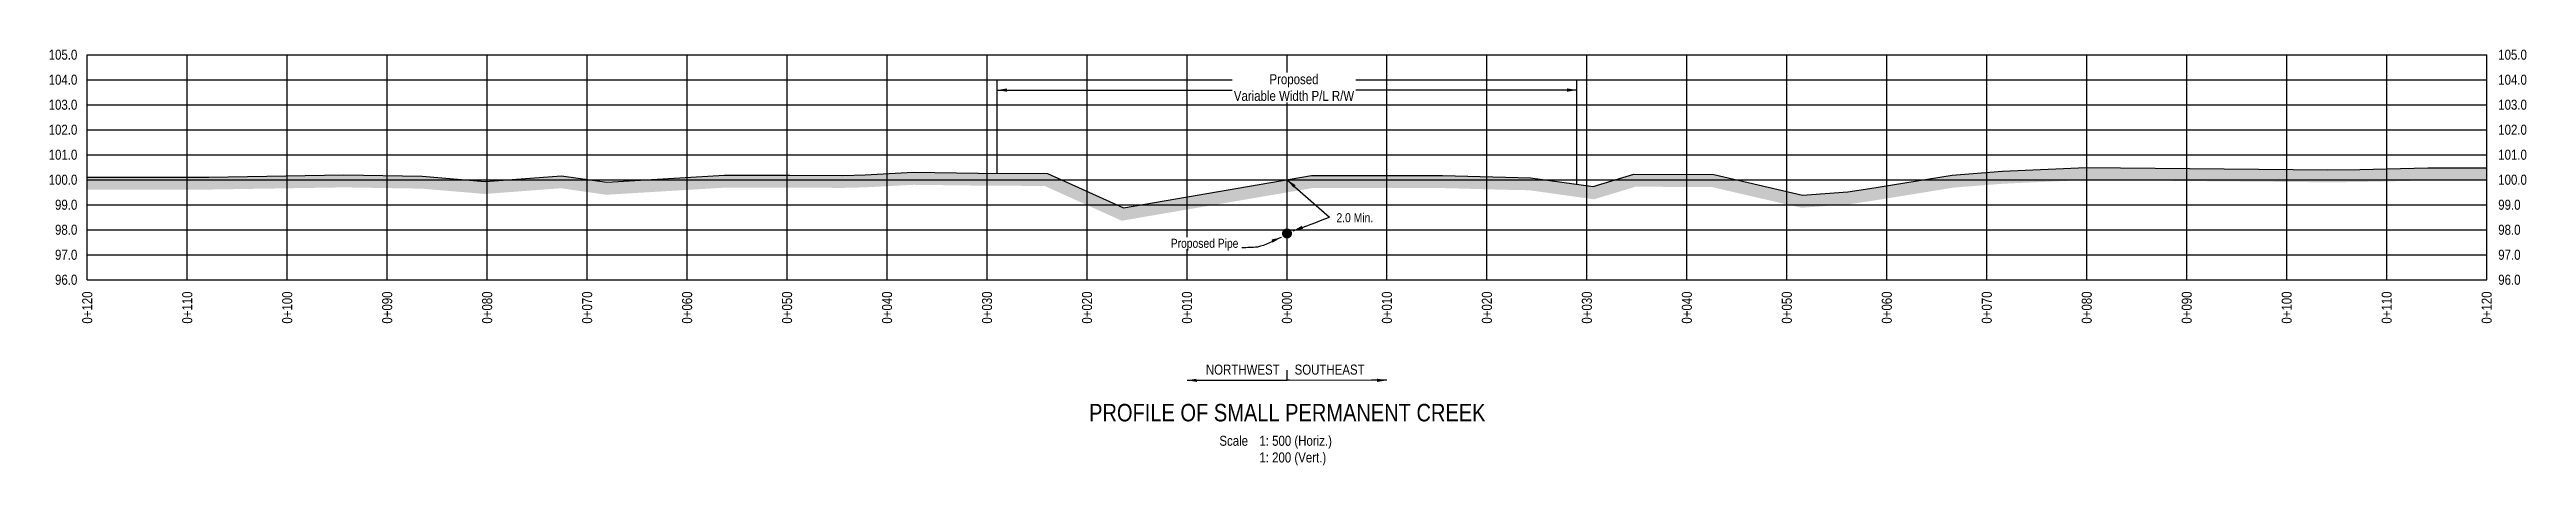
# Model space of a CAD drawing. Extents: x 471563 to 508050, y 6028961 to 6050146.
# Drawn here: x 503657 to 506134, y 6038019 to 6038434 of the extents above; entities that cross this region are included whole.
import ezdxf
from ezdxf.enums import TextEntityAlignment as Align

# ---------------------------------------------------------------- set-up
doc = ezdxf.new("R2010")
doc.units = 0
doc.header["$LTSCALE"] = 5
doc.linetypes.add('foc-TOPO', pattern=[1, 0.2, -0.8])
for name, color, linetype in [('CG-NOTES', 7, 'Continuous'), ('DETAIL-T', 7, 'Continuous'), ('L-DETAIL-T', 3, 'Continuous'), ('L-MON', 1, 'Continuous'), ('P-CROSSINGS-GRID', 8, 'Continuous'), ('P-CROSSINGS-GROUND', 48, 'foc-TOPO'), ('P-CROSSINGS-LINE', 3, 'Continuous'), ('S-T7', 7, 'Continuous')]:
    doc.layers.add(name, color=color, linetype=linetype)
doc.layers.add('P-75m DRAINAGE AREA', color=7, linetype='Continuous', true_color=0xf1f8f1)
doc.styles.add('140', font='ARIALN.TTF', dxfattribs={"height": 15})
doc.styles.add('80', font='ARIALN.TTF', dxfattribs={"height": 10})
doc.styles.add('80CG', font='ARIALN.TTF', dxfattribs={"height": 10})
doc.styles.add('80L', font='ARIALN.TTF', dxfattribs={"height": 10})
doc.dimstyles.new('Compass 5 000', dxfattribs={"dimscale": 5, "dimtxt": 9, "dimasz": 2, "dimexe": 0.2, "dimexo": 0.0625, "dimgap": 0.5, "dimtad": 0, "dimtih": 1, "dimtoh": 1, "dimzin": 0, "dimdsep": 46, "dimtxsty": '80CG', "dimcen": 0.1, "dimse1": 1, "dimse2": 1, "dimclrd": 256, "dimclrt": 256, "dimaunit": 1, "dimadec": 4, "dimazin": 0, "dimtfac": 0.06, "dimtofl": 0, "dimtmove": 0, "dimatfit": 1, "dimfxl": 0.2, "dimtolj": 1, "dimtzin": 0, "dimlwd": -1, "dimarcsym": 0})

msp = doc.modelspace()

# ---------------------------------------------------------------- texts
at = {"style": '80'}
for s, p in [('0+120', (503694.97, 6038192.735)), ('0+110', (503794.917, 6038192.735)), ('0+100', (503894.865, 6038192.735)), ('0+090', (503994.812, 6038192.735)), ('0+080', (504094.759, 6038192.735)), ('0+070', (504194.706, 6038192.735)), ('0+060', (504294.653, 6038192.735)), ('0+050', (504394.6, 6038192.735)), ('0+040', (504494.547, 6038192.735)), ('0+030', (504594.495, 6038192.735)), ('0+020', (504694.442, 6038192.735)), ('0+010', (504794.389, 6038192.735)), ('0+000', (504894.336, 6038192.735)), ('0+010', (504994.283, 6038192.735)), ('0+020', (505094.23, 6038192.735)), ('0+030', (505194.177, 6038192.735)), ('0+040', (505294.125, 6038192.735)), ('0+050', (505394.072, 6038192.735)), ('0+060', (505494.019, 6038192.735)), ('0+070', (505593.966, 6038192.735)), ('0+080', (505693.913, 6038192.735)), ('0+090', (505793.86, 6038192.735)), ('0+100', (505893.807, 6038192.735)), ('0+110', (505993.755, 6038192.735)), ('0+120', (506093.702, 6038192.735))]:
    msp.add_text(s, height=9.9947, rotation=90, dxfattribs=at).set_placement(p, align=Align.MIDDLE_RIGHT)
at = {"insert": (504943.86, 6038270.964), "char_height": 8.9952, "attachment_point": 1, "style": '80L'}
msp.add_mtext_dynamic_manual_height_columns('2.0 Min.', width=45.31074, gutter_width=45, heights=[0], dxfattribs=at)
at = {"layer": 'DETAIL-T', "insert": (504826.803, 6038048.542), "char_height": 9.99471, "attachment_point": 1, "style": '80L'}
msp.add_mtext_dynamic_manual_height_columns('Scale^I1: 500 (Horiz.)\\P^I1: 200 (Vert.)', width=217.1051, gutter_width=45, heights=[0], dxfattribs=at)
at = {"layer": 'L-DETAIL-T', "insert": (504894.703, 6038080.398), "char_height": 17.49075, "width": 396.48476, "attachment_point": 2, "rotation": 0, "style": '140'}
msp.add_mtext('PROFILE OF SMALL PERMANENT CREEK', dxfattribs=at)
at = {"layer": 'S-T7', "style": '80'}
for s, p in [('105.0', (503685.063, 6038429.333)), ('104.0', (503685.063, 6038404.346)), ('103.0', (503685.063, 6038379.359)), ('102.0', (503685.063, 6038354.372)), ('101.0', (503685.063, 6038329.385)), ('100.0', (503685.063, 6038304.399)), ('99.0', (503685.063, 6038279.412)), ('98.0', (503685.063, 6038254.425)), ('97.0', (503685.063, 6038229.438)), ('96.0', (503685.063, 6038204.452))]:
    msp.add_text(s, height=9.9947, dxfattribs=at).set_placement(p, align=Align.MIDDLE_RIGHT)
for s, p in [('105.0', (506105.313, 6038429.333)), ('104.0', (506105.313, 6038404.346)), ('103.0', (506105.313, 6038379.359)), ('102.0', (506105.313, 6038354.372)), ('101.0', (506105.313, 6038329.385)), ('100.0', (506105.313, 6038304.399)), ('99.0', (506105.313, 6038279.412)), ('98.0', (506105.313, 6038254.425)), ('97.0', (506105.313, 6038229.438)), ('96.0', (506105.313, 6038204.452))]:
    msp.add_text(s, height=9.9947, dxfattribs=at).set_placement(p, align=Align.MIDDLE_LEFT)

# ---------------------------------------------------------------- blocks, each defined once
blk = doc.blocks.new('PLIA')
at = {"color": 255, "const_width": 1}
blk.add_lwpolyline([(-0.5, 0, 1), (0.5, 0, 1)], format="xyb", close=True, dxfattribs=at)
blk = doc.blocks.new('PLIAA')
blk.add_blockref('PLIA', (0, 0))
blk = doc.blocks.new('PLIB')
at = {"color": 1}
blk.add_circle((0, 0), 0.8, dxfattribs=at)
blk = doc.blocks.new('PLIBB')
blk.add_blockref('PLIB', (0, 0))
blk = doc.blocks.new('PLICC')
for name in ['PLIAA', 'PLIBB']:
    blk.add_blockref(name, (0, 0))
blk = doc.blocks.new('PLI')
blk.add_blockref('PLICC', (0, 0))

# ---------------------------------------------------------------- hatches: boundary and pattern name
at = {"layer": 'P-CROSSINGS-GROUND'}
h = msp.add_hatch(dxfattribs=at)
h.set_pattern_fill('EARTH', color=256, scale=2.498679, angle=45)
h.set_pattern_definition([(45, (38.308, 3751.607), (0, 22.438773568), [15.86660895, -15.86660895]), (45, (34.1, 3755.814), (0, 22.438773568), [15.86660895, -15.86660895]), (45, (29.893, 3760.021), (0, 22.438773568), [15.86660895, -15.86660895]), (135, (29.893, 3762.826), (-22.438773568, 0), [15.86660895, -15.86660895]), (135, (34.1, 3767.033), (-22.438773568, 0), [15.86660895, -15.86660895]), (135, (38.308, 3771.24), (-22.438773568, 0), [15.86660895, -15.86660895])])
h.paths.add_polyline_path([(503695.055, 6038294.589), (503816.652, 6038294.571), (503951.416, 6038296.769), (504029.026, 6038295.479), (504092.62, 6038290.182), (504168.712, 6038295.878), (504213.877, 6038289.367), (504332.308, 6038296.496), (504397.464, 6038296.496), (504450.551, 6038296.245), (504473.196, 6038296.804), (504520.838, 6038299.317), (504585.491, 6038298.546), (504652.191, 6038298.161), (504729.123, 6038263.43), (504919.964, 6038296.095), (505049.574, 6038296.071), (505112.591, 6038294.349), (505136.764, 6038293.887), (505201.329, 6038284.835), (505243.005, 6038297.46), (505319.489, 6038297.004), (505408.629, 6038276.391), (505456.517, 6038279.888), (505479.009, 6038283.27), (505560.736, 6038296.5), (505610.556, 6038300.443), (505693.535, 6038304.143), (505934.576, 6038301.77), (505967.151, 6038302.097), (506035.003, 6038303.721), (506093.797, 6038303.761), (506093.789, 6038316.254), (506034.849, 6038316.214), (505966.939, 6038314.589), (505934.574, 6038314.264), (505693.319, 6038316.639), (505609.785, 6038312.914), (505559.242, 6038308.914), (505477.082, 6038295.614), (505455.131, 6038292.314), (505409.603, 6038288.989), (505320.951, 6038309.489), (505241.19, 6038309.964), (505200.339, 6038297.589), (505137.754, 6038306.364), (505112.881, 6038306.839), (505049.746, 6038308.564), (504918.904, 6038308.589), (504730.782, 6038276.389), (504654.914, 6038310.639), (504585.601, 6038311.039), (504520.583, 6038311.814), (504472.712, 6038309.289), (504450.426, 6038308.739), (504397.494, 6038308.989), (504331.932, 6038308.989), (504214.399, 6038301.914), (504169.142, 6038308.439), (504092.673, 6038302.714), (504029.649, 6038307.964), (503951.418, 6038309.264), (503816.551, 6038307.064), (503695.057, 6038307.082)])

# ---------------------------------------------------------------- linework, layer by layer
for p, q in [((504604.576, 6038393.994), (504879.308, 6038393.994)), ((505184.27, 6038393.994), (504923.902, 6038393.994))]:
    msp.add_line(p, q)
at = {"flags": 128}
for points in [[(504604.576, 6038310.929), (504604.576, 6038404.346)], [(505184.27, 6038299.842), (505184.27, 6038404.346)]]:
    msp.add_lwpolyline(points, dxfattribs=at)
for points in [[(504614.571, 6038395.66), (504614.571, 6038392.328), (504604.576, 6038393.994)], [(505174.275, 6038395.66), (505174.275, 6038392.328), (505184.27, 6038393.994)]]:
    msp.add_solid(points)
at = {"layer": 'CG-NOTES'}
msp.add_line((504894.423, 6038103.972), (504894.423, 6038113.967), dxfattribs=at)
at = {"layer": 'P-75m DRAINAGE AREA', "linetype": 'Continuous', "flags": 128}
msp.add_lwpolyline([(504894.423, 6038304.399), (504894.423, 6038379.359)], dxfattribs=at)
at = {"layer": 'P-CROSSINGS-GRID', "color": 8}
for p, q in [((503695.057, 6038429.333), (506093.789, 6038429.333)), ((503695.057, 6038204.452), (503695.057, 6038429.333)), ((503695.057, 6038204.452), (503695.057, 6038429.333)), ((503795.004, 6038204.452), (503795.004, 6038429.333)), ((503894.952, 6038204.452), (503894.952, 6038429.333)), ((503994.899, 6038204.452), (503994.899, 6038429.333)), ((504094.846, 6038204.452), (504094.846, 6038429.333)), ((504194.793, 6038204.452), (504194.793, 6038429.333)), ((504294.74, 6038204.452), (504294.74, 6038429.333)), ((504394.687, 6038204.452), (504394.687, 6038429.333)), ((504494.634, 6038204.452), (504494.634, 6038429.333)), ((504594.582, 6038204.452), (504594.582, 6038429.333)), ((504694.529, 6038204.452), (504694.529, 6038429.333)), ((504794.476, 6038204.452), (504794.476, 6038429.333)), ((504894.423, 6038204.452), (504894.423, 6038429.333)), ((504994.37, 6038204.452), (504994.37, 6038429.333)), ((505094.317, 6038204.452), (505094.317, 6038429.333)), ((505194.264, 6038204.452), (505194.264, 6038429.333)), ((505294.212, 6038204.452), (505294.212, 6038429.333)), ((505394.159, 6038204.452), (505394.159, 6038429.333)), ((505494.106, 6038204.452), (505494.106, 6038429.333)), ((505594.053, 6038204.452), (505594.053, 6038429.333)), ((505694, 6038204.452), (505694, 6038429.333)), ((505793.947, 6038204.452), (505793.947, 6038429.333)), ((505893.894, 6038204.452), (505893.894, 6038429.333)), ((505993.842, 6038204.452), (505993.842, 6038429.333)), ((506093.789, 6038204.452), (506093.789, 6038429.333)), ((503695.057, 6038404.346), (506093.789, 6038404.346)), ((503695.057, 6038379.359), (506093.789, 6038379.359)), ((503695.057, 6038354.372), (506093.789, 6038354.372)), ((503695.057, 6038329.385), (506093.789, 6038329.385)), ((503695.057, 6038279.412), (506093.789, 6038279.412)), ((503695.057, 6038254.425), (506093.789, 6038254.425)), ((503695.057, 6038229.438), (506093.789, 6038229.438)), ((503695.057, 6038204.452), (506093.789, 6038204.452))]:
    msp.add_line(p, q, dxfattribs=at)
at = {"layer": 'P-CROSSINGS-GRID'}
msp.add_line((503695.057, 6038304.399), (506093.789, 6038304.399), dxfattribs=at)
at = {"layer": 'P-CROSSINGS-LINE', "color": 3, "flags": 128}
msp.add_lwpolyline([(503695.057, 6038307.082), (503816.551, 6038307.064), (503951.418, 6038309.264), (504029.649, 6038307.964), (504092.673, 6038302.714), (504169.142, 6038308.439), (504214.399, 6038301.914), (504331.932, 6038308.989), (504397.494, 6038308.989), (504450.426, 6038308.739), (504472.712, 6038309.289), (504520.583, 6038311.814), (504585.601, 6038311.039), (504654.914, 6038310.639), (504730.782, 6038276.389), (504918.904, 6038308.589), (505049.746, 6038308.564), (505112.881, 6038306.839), (505137.754, 6038306.364), (505200.339, 6038297.589), (505241.19, 6038309.964), (505320.951, 6038309.489), (505409.603, 6038288.989), (505455.131, 6038292.314), (505477.082, 6038295.614), (505559.242, 6038308.914), (505609.785, 6038312.914), (505693.319, 6038316.639), (505934.574, 6038314.264), (505966.939, 6038314.589), (506034.849, 6038316.214), (506093.789, 6038316.254)], dxfattribs=at)

# ---------------------------------------------------------------- block references
at = {"layer": 'L-MON', "xscale": 4.997357149999876, "yscale": 4.997357149999876, "zscale": 4.997357149999876}
msp.add_blockref('PLI', (504894.423, 6038250.69), dxfattribs=at)

msp.set_redraw_order([(e.dxf.handle, doc.entitydb.next_handle()) for e in msp.query("TEXT MTEXT ATTDEF DIMENSION ARC_DIMENSION")])  # texts and dimensions are drawn at this point

# ---------------------------------------------------------------- leaders
at = {"path_type": 1}
for points in [[(504894.423, 6038304.399), (504936.81, 6038266.9)], [(504900.483, 6038253.353), (504936.81, 6038266.9)]]:
    msp.add_leader(points, dimstyle='Compass 5 000', override={"dimgap": 0.5, "dimtad": 0}, dxfattribs=at)
at = {"layer": 'CG-NOTES', "path_type": 1}
for points in [[(504794.476, 6038103.972), (504894.423, 6038103.972)], [(504994.37, 6038103.972), (504894.423, 6038103.972)]]:
    msp.add_leader(points, dimstyle='Compass 5 000', override={"dimgap": 0.5, "dimtad": 0}, dxfattribs=at)

# ---------------------------------------------------------------- next in the draw order: texts
at = {"insert": (504901.39, 6038409.867), "char_height": 9.99471, "width": 120.2615, "attachment_point": 2, "style": '80CG', "bg_fill": 3, "box_fill_scale": 1.15, "bg_fill_color": 256, "bg_fill_true_color": 256, "bg_fill_transparency": 0}
msp.add_mtext('Proposed\\PVariable Width P/L R/W', dxfattribs=at)
at = {"insert": (504778.195, 6038245.378), "char_height": 8.99524, "attachment_point": 1, "style": '80L', "bg_fill": 3, "box_fill_scale": 1.15, "bg_fill_color": 256, "bg_fill_transparency": 0}
msp.add_mtext_dynamic_manual_height_columns('Proposed Pipe', width=67.2769, gutter_width=45, heights=[0], dxfattribs=at)
at = {"color": 3, "insert": (504887.059, 6038119.645), "char_height": 9.9947, "width": 78.38986, "attachment_point": 3, "style": '80', "bg_fill": 2}
msp.add_mtext('NORTHWEST', dxfattribs=at)

# ---------------------------------------------------------------- next in the draw order: texts
at = {"color": 3, "insert": (504902.009, 6038119.645), "char_height": 9.9947, "width": 71.7585, "attachment_point": 1, "style": '80', "bg_fill": 2}
msp.add_mtext('SOUTHEAST', dxfattribs=at)

# ---------------------------------------------------------------- next in the draw order: leaders
at = {"path_type": 1}
msp.add_leader([(504888.723, 6038246.794), (504864.831, 6038237.138), (504849.354, 6038236.411)], dimstyle='Compass 5 000', override={"dimgap": 0.5, "dimtad": 0}, dxfattribs=at)

doc.saveas('drawing.dxf')
